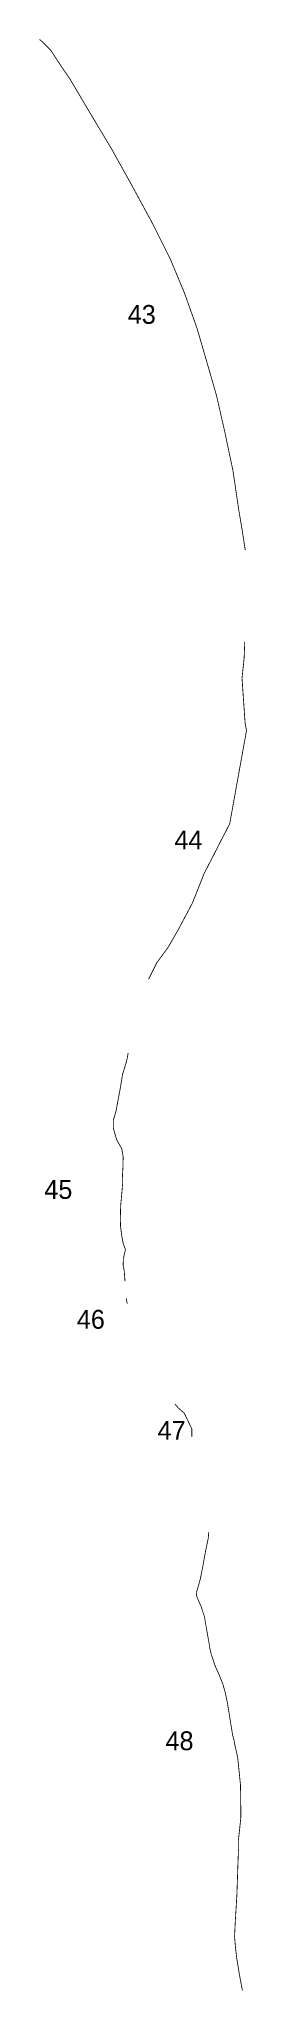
# Model space of a CAD drawing. Header units: metres. Extents: x 254121 to 340592, y 1776947 to 2227325.
# Drawn here: x 259278 to 260050, y 2174607 to 2181864 of the extents above; entities that cross this region are included whole.
import ezdxf

# ---------------------------------------------------------------- set-up
doc = ezdxf.new("R2010")
doc.units = ezdxf.units.M
doc.layers.add('NATURALLY PROTECTED', color=3, linetype='Continuous')

msp = doc.modelspace()

# ---------------------------------------------------------------- texts
at = {"char_height": 70, "attachment_point": 1}
for s, width, insert in [('43', 221.496, (259607.6, 2180875.1)), ('44', 95.172, (259781.1, 2178921.2)), ('45', 95.172, (259297.7, 2177621.6)), ('46', 95.172, (259418.4, 2177138.8)), ('47', 95.172, (259718.4, 2176726.1)), ('48', 95.172, (259747.8, 2175571.8))]:
    msp.add_mtext_dynamic_manual_height_columns(s, width=width, gutter_width=1, heights=[0], dxfattribs=dict(at, insert=insert))

# ---------------------------------------------------------------- linework, layer by layer
at = {"layer": 'NATURALLY PROTECTED', "const_width": 3, "flags": 128}
for points in [[(259279.6, 2181862.4), (259290.8, 2181853.2), (259322.2, 2181821.3), (259362.2, 2181759.7), (259391.9, 2181716.8), (259471.9, 2181581.7), (259547, 2181456.2), (259625.6, 2181314.7), (259695.8, 2181185.1), (259764.5, 2181048.4), (259818.5, 2180919.2), (259865.5, 2180786.6), (259906.4, 2180645.7), (259937.2, 2180539.1), (259968.8, 2180400), (259998.6, 2180258.3), (260020, 2180113.1), (260032.6, 2180038.4), (260044.1, 2179964)], [(260042.3, 2179623.2), (260039.9, 2179560.9), (260032.1, 2179487.8), (260043.5, 2179322.3), (260048.8, 2179293.1), (259986.4, 2178946.4), (259891.1, 2178760.8), (259847.3, 2178650.4), (259797.8, 2178557.1), (259759, 2178488.9), (259715.6, 2178429.8), (259686.6, 2178371.9), (259684.9, 2178368.1)], [(259609.2, 2178094.2), (259603.1, 2178062.4), (259588.3, 2178015), (259580.5, 2177966.7), (259564.2, 2177879.3), (259554.1, 2177843.8), (259554.3, 2177813.5), (259560.5, 2177791.7), (259566.3, 2177771.9), (259577.1, 2177752.2), (259585.3, 2177738.1), (259590.4, 2177708.4), (259590.1, 2177677.2), (259588.2, 2177642.3), (259588.7, 2177609.1), (259584.4, 2177560.1), (259581.1, 2177524.7), (259580.1, 2177478.5), (259580.7, 2177450.2), (259585.3, 2177413.5), (259591.3, 2177383.1), (259599, 2177363.8), (259591.1, 2177328.3), (259590.5, 2177305.4), (259594.8, 2177281.9), (259596.9, 2177250.6), (259597.1, 2177244.6)], [(259606, 2177162.1), (259603.2, 2177172.6), (259601.9, 2177183.3)], [(259782.9, 2176789.4), (259794.5, 2176775), (259817.8, 2176754.5), (259845.7, 2176696.3), (259845.7, 2176668.1)], [(259908.6, 2176313.3), (259906.8, 2176290.6), (259896.8, 2176242.4), (259887.2, 2176189.2), (259877.6, 2176139.9), (259865.4, 2176096.1), (259862.4, 2176089), (259863, 2176079), (259865.9, 2176067.9), (259880.6, 2176035.2), (259884.1, 2176023.4), (259892.5, 2175998.5), (259899.4, 2175957), (259907.5, 2175912), (259913.1, 2175878.2), (259917.3, 2175859.6), (259927.3, 2175829.7), (259932.1, 2175815.7), (259947.1, 2175782.1), (259960.7, 2175748.5), (259969.5, 2175716.9), (259977.8, 2175678.4), (259987.9, 2175615.8), (259997.1, 2175558.4), (260003, 2175536.4), (260005.8, 2175519.6), (260008.9, 2175507.1), (260016, 2175474.6), (260026.4, 2175372.4), (260027.4, 2175309.6), (260027.6, 2175251), (260023.4, 2175210), (260018.5, 2175166.2), (260018.8, 2175128.9), (260016.6, 2175069.1), (260014.7, 2175010.6), (260013.1, 2174964.4), (260010.7, 2174923.8), (260007.1, 2174865), (260004.4, 2174808.6), (260007.3, 2174773.8), (260012.4, 2174728.9), (260021.9, 2174670.5), (260032.9, 2174611.4), (260033.2, 2174608.2)]]:
    msp.add_lwpolyline(points, dxfattribs=at)

msp.set_redraw_order([(e.dxf.handle, doc.entitydb.next_handle()) for e in msp.query("TEXT MTEXT ATTDEF DIMENSION ARC_DIMENSION")])  # texts and dimensions are drawn at this point

doc.saveas('drawing.dxf')
